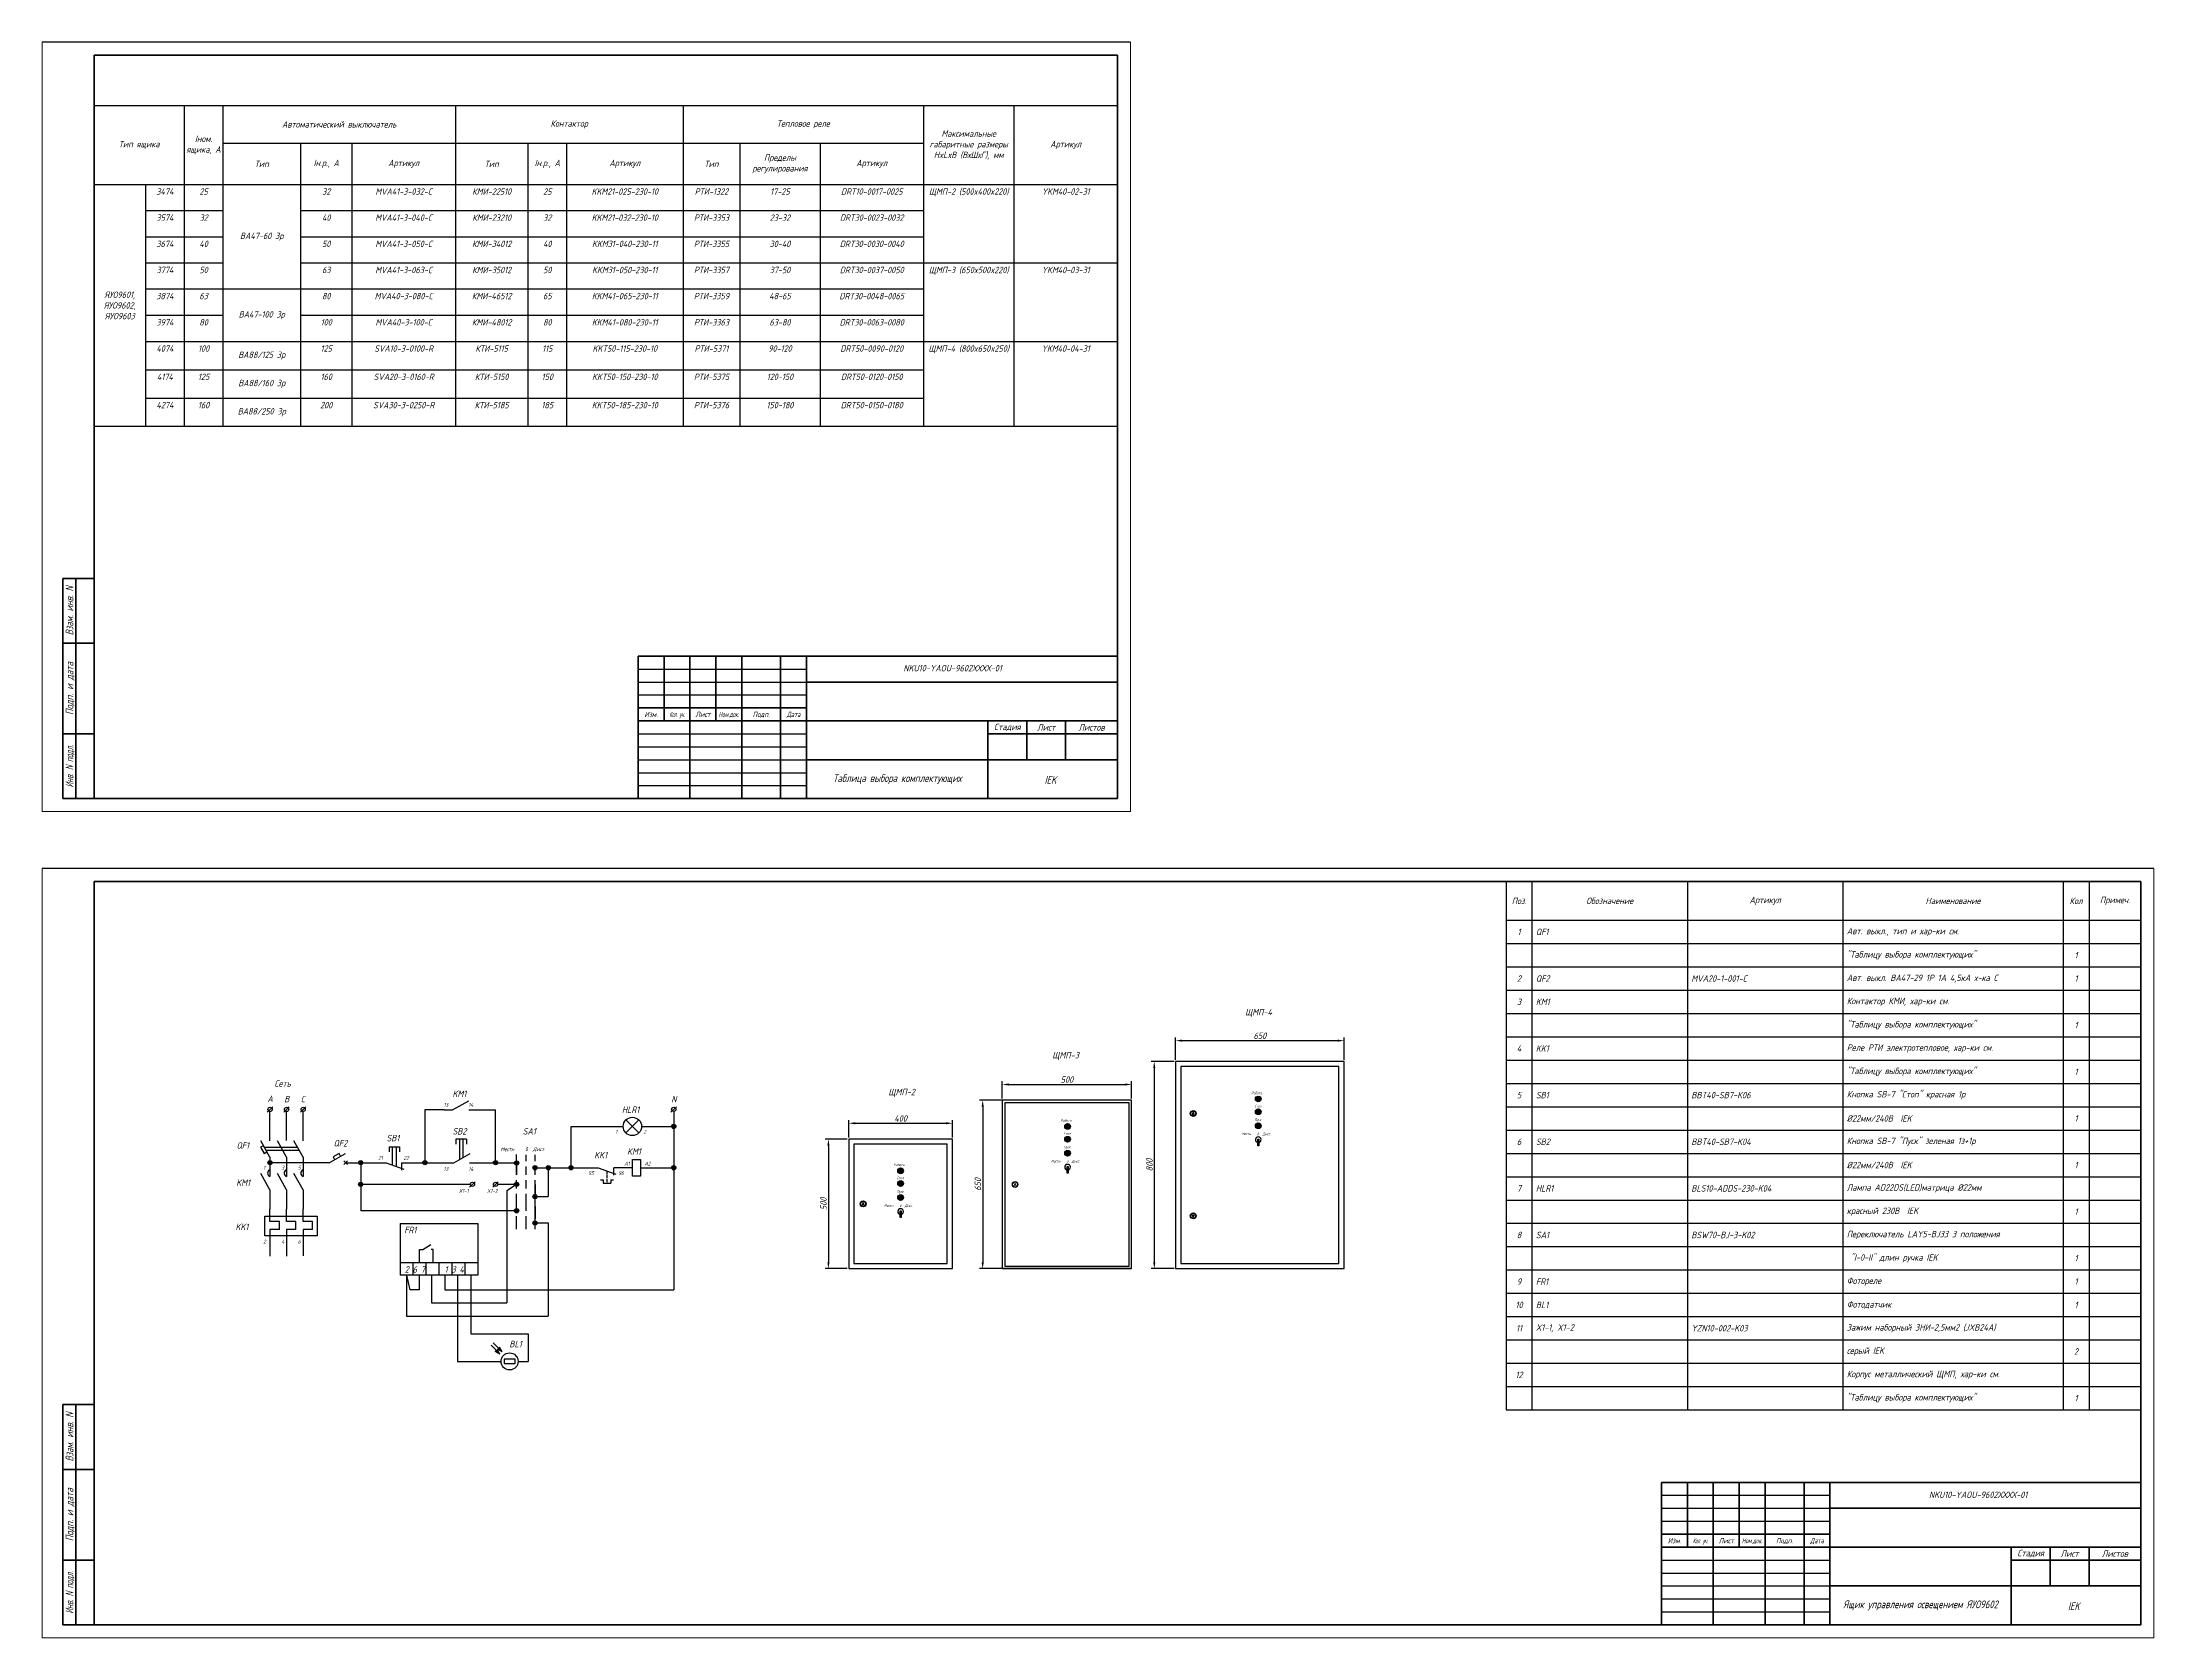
# Model space of a CAD drawing. Header units: millimetres. Extents: x 19817 to 20632, y 4601 to 5217.
import ezdxf
from ezdxf.enums import TextEntityAlignment as Align

# ---------------------------------------------------------------- set-up
doc = ezdxf.new("R2010")
doc.units = ezdxf.units.MM
for name, pattern in [('ACAD_ISO02W100', [15, 12, -3]), ('ACAD_ISO03W100', [30, 12, -18]), ('HIDDEN', [0.375, 0.25, -0.125])]:
    doc.linetypes.add(name, pattern=pattern)
for name, color, linetype, lineweight in [('1', 7, 'Continuous', 30), ('dimensh', 91, 'Continuous', 40), ('LAYER0VIEW0', 7, 'Continuous', 50), ('Штамп', 7, 'Continuous', 18), ('Электрические линии', 7, 'Continuous', 25)]:
    doc.layers.add(name, color=color, linetype=linetype, lineweight=lineweight)
doc.styles.add('GOST 2.304', font='CS_Gost2304.shx', dxfattribs={"oblique": 15, "height": 2.5})
doc.dimstyles.new('ISO-25', dxfattribs={"dimtxt": 2.5, "dimasz": 2.5, "dimexe": 1.25, "dimexo": 0.625, "dimtad": 1, "dimdec": 0, "dimlfac": 10, "dimtxsty": 'GOST 2.304', "dimcen": 2.5, "dimadec": 0, "dimazin": 0, "dimtfac": 1, "dimtdec": 0, "dimtmove": 0, "dimatfit": 3, "dimfxl": 0, "dimarcsym": 0})

msp = doc.modelspace()

# ---------------------------------------------------------------- texts
at = {"style": 'GOST 2.304', "oblique": 15}
for s, height, p in [('Сеть', 2.5, (19906.98, 4814.2)), ('A', 2.5, (19904.24, 4808.29)), ('B', 2.5, (19910.72, 4808.18)), ('C', 2.5, (19917.09, 4808.18)), ('KM1', 2.5, (19975.68, 4810.25)), ('N', 2.5, (20060.12, 4808.18)), ('13', 1.5, (19972.26, 4806.46)), ('14', 1.5, (19981.85, 4806.46)), ('HLR1', 2.5, (20041.05, 4804.09)), ('QF1', 2.5, (19892.31, 4790.31)), ('QF2', 2.5, (19929.79, 4791.13)), ('SB1', 2.5, (19950.2, 4793.13)), ('SB2', 2.5, (19975.68, 4795.75)), ('SA1', 2.5, (20002.78, 4795.75)), ('1', 1.5, (20038.52, 4796.05)), ('2', 1.5, (20049.34, 4796.05)), ('Местн.', 1, (20280.34, 4795.53)), ('0', 1, (20286.24, 4795.45)), ('Дист.', 1, (20288.31, 4795.49)), ('21', 1.5, (19947.01, 4785.97)), ('22', 1.5, (19956.81, 4785.97)), ('Местн.', 1.5, (19994.22, 4789.32)), ('0', 1.5, (20003.74, 4789.41)), ('Дист.', 1.5, (20006.69, 4789.36)), ('KK1', 2.5, (20030.37, 4786.55)), ('A1', 1.5, (20042.02, 4783.79)), ('KM1', 2.5, (20043.05, 4787.92)), ('A2', 1.5, (20049.8, 4783.79)), ('Местн.', 1, (20206.74, 4784.94)), ('0', 1, (20212.64, 4784.86)), ('Дист.', 1, (20214.71, 4784.9)), ('KM1', 2.5, (19892.19, 4775.91)), ('1', 1.5, (19902.64, 4782.21)), ('3', 1.5, (19909.66, 4782.21)), ('5', 1.5, (19915.98, 4782.21)), ('13', 1.5, (19972.26, 4781.68)), ('14', 1.5, (19981.85, 4781.68)), ('95', 1.5, (20028.05, 4780.11)), ('96', 1.5, (20039.65, 4780.11)), ('X1-1', 1.5, (19978.11, 4773.27)), ('X1-2', 1.5, (19989, 4773.27)), ('Местн.', 1, (20142.29, 4767.8)), ('0', 1, (20148.19, 4767.72)), ('Дист.', 1, (20150.26, 4767.76)), ('KK1', 2.5, (19891.9, 4758.84)), ('2', 1.5, (19902.64, 4753.65)), ('4', 1.5, (19909.66, 4753.65)), ('6', 1.5, (19915.98, 4753.65))]:
    msp.add_text(s, height=height, dxfattribs=at).set_placement(p)
at = {"char_height": 2.5, "attachment_point": 1, "style": 'GOST 2.304'}
for insert, width in [((20149.71, 4977.04), 56.9534), ((20545.55, 4657.94), 45.5627)]:
    msp.add_mtext('NKU10-YAOU-9602ХХХХ-01', dxfattribs=dict(at, insert=insert, width=width))
at = {"attachment_point": 1, "style": 'GOST 2.304'}
for s, insert, char_height in [('ЩМП-4', (20281.58, 4844.25), 2.5), ('ЩМП-3', (20207.16, 4827.63), 2.5), ('ЩМП-2', (20143.91, 4813.4), 2.5), ('Работа', (20284.02, 4812.29), 1), ('Работа', (20210.42, 4801.7), 1), ('Стоп', (20285.25, 4807.23), 1), ('Пуск', (20285.25, 4801.97), 1), ('Стоп', (20211.65, 4796.64), 1), ('Работа', (20145.97, 4784.56), 1), ('Пуск', (20211.65, 4791.37), 1), ('Стоп', (20147.2, 4779.5), 1), ('Пуск', (20147.2, 4774.23), 1), ('FR1', (19957.01, 4760.14), 2.5)]:
    msp.add_mtext(s, dxfattribs=dict(at, insert=insert, char_height=char_height))
at = {"char_height": 2.5, "attachment_point": 1, "style": 'GOST 2.304'}
for s, insert in [('2 6 7', (19957.22, 4744.91)), ('1 3 4', (19972.61, 4744.91))]:
    msp.add_mtext_dynamic_manual_height_columns(s, width=13.8728, gutter_width=12.5, heights=[0], dxfattribs=dict(at, insert=insert))
at = {"linetype": 'HIDDEN', "ltscale": 100, "insert": (19997.63, 4716.11), "char_height": 2.5, "width": 0.1424, "attachment_point": 1, "style": 'GOST 2.304'}
msp.add_mtext('BL1', dxfattribs=at)
at = {"layer": 'Штамп', "color": 0, "style": 'GOST 2.304', "oblique": 15}
for s, width, p in [('Взам. инв. N', 0.8, (19827.83, 4997.94)), ('Инв. N подл.', 0.7, (19827.83, 4937.94)), ('Взам. инв. N', 0.8, (19827.83, 4678.97)), ('Инв. N подл.', 0.7, (19827.83, 4618.97))]:
    msp.add_text(s, height=3, rotation=90, dxfattribs=dict(at, width=width)).set_placement(p, align=Align.MIDDLE_CENTER)
for p in [(19827.83, 4967.94), (19827.83, 4648.97)]:
    msp.add_text('Подп. и дата', height=3, rotation=90, dxfattribs=at).set_placement(p, align=Align.MIDDLE_CENTER)
at = {"layer": 'Штамп', "color": 0, "ltscale": 0.5, "style": 'GOST 2.304', "oblique": 15}
for s, p in [('Изм.', (20052.33, 4957.94)), ('Лист', (20072.33, 4957.94)), ('Подп.', (20094.83, 4957.94)), ('Изм.', (20447.33, 4638.97)), ('Лист', (20467.33, 4638.97)), ('Подп.', (20489.83, 4638.97))]:
    msp.add_text(s, height=2, dxfattribs=at).set_placement(p, align=Align.MIDDLE_CENTER)
for s, width, p in [('Кол. уч.', 0.65, (20062.33, 4957.94)), ('Ном.док.', 0.8, (20082.33, 4957.94)), ('Дата', 0.9, (20107.33, 4957.94)), ('Кол. уч.', 0.65, (20457.33, 4638.97)), ('Ном.док.', 0.8, (20477.33, 4638.97)), ('Дата', 0.9, (20502.33, 4638.97))]:
    msp.add_text(s, height=2, dxfattribs=dict(at, width=width)).set_placement(p, align=Align.MIDDLE_CENTER)
at = {"layer": 'Штамп', "color": 0, "ltscale": 100, "char_height": 2.5, "attachment_point": 5, "style": 'GOST 2.304'}
for s, insert, width in [('Стадия', (20189.83, 4952.94), 15), ('Лист', (20204.83, 4952.94), 15), ('Листов', (20222.33, 4952.94), 20), ('Стадия', (20584.83, 4633.97), 15), ('Лист', (20599.83, 4633.97), 15), ('Листов', (20617.33, 4633.97), 20)]:
    msp.add_mtext(s, dxfattribs=dict(at, insert=insert, width=width))
at = {"layer": 'Штамп', "color": 0, "ltscale": 0.5, "char_height": 3, "width": 70, "attachment_point": 5, "style": 'GOST 2.304'}
for s, insert in [('Таблица выбора комплектующих', (20147.33, 4932.94)), ('Ящик управления освещением ЯУО9602', (20542.33, 4613.97))]:
    msp.add_mtext(s, dxfattribs=dict(at, insert=insert))
at = {"layer": 'Штамп', "lineweight": 25, "ltscale": 0.5, "char_height": 3, "width": 50, "attachment_point": 5, "style": 'GOST 2.304'}
for insert in [(20206.46, 4932.64), (20601.46, 4613.66)]:
    msp.add_mtext('IEK', dxfattribs=dict(at, insert=insert))

# ---------------------------------------------------------------- blocks, each defined once
blk = doc.blocks.new('Фотореле ФР-7')
for p, q in [((-191979, 41565), (-192160, 41661)), ((-191979, 41565), (-192081, 41738)), ((-191890, 41655), (-192071, 41750)), ((-191890, 41655), (-191991, 41827))]:
    blk.add_line(p, q)
at = {"layer": 'Электрические линии'}
for p, q in [((-191979, 41565), (-192318, 41904)), ((-191890, 41655), (-192229, 41993))]:
    blk.add_line(p, q, dxfattribs=at)
blk.add_lwpolyline([(-191809, 41199), (-191392, 41199), (-191392, 41364), (-191809, 41364)], close=True, dxfattribs=at)
at = {"layer": 'Электрические линии', "ltscale": 0.000833333}
blk.add_circle((-191600, 41281), 329, dxfattribs=at)
blk = doc.blocks.new('*T22')
at = {"linetype": 'ByBlock', "lineweight": -2}
for p, q in [((0, 0), (395, 0)), ((0, 0), (0, -123.84)), ((34.8, 0), (34.8, -123.84)), ((49.74, 0), (49.74, -123.84)), ((139.48, 0), (139.48, -123.84)), ((227.33, 0), (227.33, -123.84)), ((320.13, 0), (320.13, -123.84)), ((355.07, 0), (355.07, -123.84)), ((395, 0), (395, -123.84)), ((49.74, -14.55), (320.13, -14.55)), ((79.67, -14.55), (79.67, -123.84)), ((99.54, -14.55), (99.54, -123.84)), ((167.46, -14.55), (167.46, -123.84)), ((182.39, -14.55), (182.39, -123.84)), ((249.26, -14.55), (249.26, -123.84)), ((0, -30.47), (395, -30.47)), ((19.87, -30.47), (19.87, -123.84)), ((280.2, -30.47), (280.2, -40.54)), ((19.87, -40.54), (49.74, -40.54)), ((79.67, -40.54), (320.13, -40.54)), ((19.87, -50.67), (49.74, -50.67)), ((79.67, -50.67), (320.13, -50.67)), ((19.87, -60.75), (49.74, -60.75)), ((79.67, -60.75), (395, -60.75)), ((280.2, -60.75), (280.2, -70.82)), ((19.87, -70.82), (320.13, -70.82)), ((19.87, -80.95), (49.74, -80.95)), ((79.67, -80.95), (320.13, -80.95)), ((19.87, -91.08), (395, -91.08)), ((280.2, -91.08), (280.2, -102)), ((19.87, -102), (320.13, -102)), ((19.87, -112.92), (320.13, -112.92)), ((0, -123.84), (395, -123.84))]:
    blk.add_line(p, q, dxfattribs=at)
at = {"color": 0, "linetype": 'ByBlock', "lineweight": -2}
for p, q in [((280.2, -14.55), (280.2, -30.47)), ((280.2, -40.54), (280.2, -60.75)), ((280.2, -70.82), (280.2, -91.08)), ((280.2, -102), (280.2, -123.84))]:
    blk.add_line(p, q, dxfattribs=at)
at = {"color": 0, "style": 'GOST 2.304'}
for s, insert, char_height, width, attachment_point in [('Автоматический выключатель', (94.61, -7.27), 2.4694, 86.7383, 5), ('Контактор', (183.4, -7.27), 2.469, 84.8522, 5), ('Тепловое реле', (273.73, -7.27), 2.4694, 89.8027, 5), ('Тип ящика', (17.4, -15.23), 2.469, 31.804, 5), ('Iном. ящика, А', (42.27, -15.23), 2.4694, 11.9342, 5), ('Максимальные габаритные размеры HxLxB (ВхШхГ), мм', (337.6, -15.23), 2.4694, 31.9342, 5), ('Артикул', (375.03, -15.23), 2.469, 36.9342, 5), ('Тип', (64.71, -22.51), 2.469, 26.9342, 5), ('Iн.р., А', (89.61, -22.51), 2.469, 16.8698, 5), ('Артикул', (119.51, -22.51), 2.469, 36.9342, 5), ('Тип', (153.47, -22.51), 2.469, 24.9837, 5), ('Iн.р., А', (174.93, -22.51), 2.469, 11.9342, 5), ('Артикул', (204.86, -22.51), 2.469, 41.9342, 5), ('Тип', (238.3, -22.51), 2.469, 18.9342, 5), ('Пределы регулирования', (264.73, -22.51), 2.4694, 27.9342, 5), ('Артикул', (300.16, -22.51), 2.469, 36.9342, 5), ('3474', (27.34, -31.97), 2.469, 11.9342, 2), ('25', (42.27, -31.97), 2.469, 11.9342, 2), ('32', (89.61, -31.97), 2.469, 16.8698, 2), ('MVA41-3-032-C', (119.51, -31.97), 2.4694, 36.9342, 2), ('КМИ-22510', (153.47, -31.97), 2.469, 24.9837, 2), ('25', (174.93, -31.97), 2.469, 11.9342, 2), ('KKM21-025-230-10', (204.86, -31.97), 2.4694, 41.9342, 2), ('РТИ-1322', (238.3, -31.97), 2.469, 18.9342, 2), ('17-25', (264.73, -31.97), 2.469, 27.9342, 2), ('DRT10-0017-0025', (300.16, -31.97), 2.4694, 36.9342, 2), ('ЩМП-2 (500x400x220)', (337.6, -31.97), 2.4694, 31.9342, 2), ('YKM40-02-31', (375.03, -31.97), 2.4694, 36.9342, 2), ('3574', (27.34, -42.04), 2.469, 11.9342, 2), ('32', (42.27, -42.04), 2.469, 11.9342, 2), ('40', (89.61, -42.04), 2.469, 16.8698, 2), ('MVA41-3-040-C', (119.51, -42.04), 2.4694, 36.9342, 2), ('КМИ-23210', (153.47, -42.04), 2.469, 24.9837, 2), ('32', (174.93, -42.04), 2.469, 11.9342, 2), ('KKM21-032-230-10', (204.86, -42.04), 2.4694, 41.9342, 2), ('РТИ-3353', (238.3, -42.04), 2.469, 18.9342, 2), ('23-32', (264.73, -42.04), 2.469, 27.9342, 2), ('DRT30-0023-0032', (300.16, -42.04), 2.4694, 36.9342, 2), ('3674', (27.34, -52.17), 2.469, 11.9342, 2), ('40', (42.27, -52.17), 2.469, 11.9342, 2), ('ВА47-{\\C7;60} Зр', (64.71, -50.64), 2.4694, 26.9342, 5), ('50', (89.61, -52.17), 2.469, 16.8698, 2), ('MVA41-3-050-C', (119.51, -52.17), 2.4694, 36.9342, 2), ('КМИ-34012', (153.47, -52.17), 2.469, 24.9837, 2), ('40', (174.93, -52.17), 2.469, 11.9342, 2), ('KKM31-040-230-11', (204.86, -52.17), 2.4694, 41.9342, 2), ('РТИ-3355', (238.3, -52.17), 2.469, 18.9342, 2), ('30-40', (264.73, -52.17), 2.469, 27.9342, 2), ('DRT30-0030-0040', (300.16, -52.17), 2.4694, 36.9342, 2), ('3774', (27.34, -62.25), 2.469, 11.9342, 2), ('50', (42.27, -62.25), 2.469, 11.9342, 2), ('63', (89.61, -62.25), 2.469, 16.8698, 2), ('MVA41-3-063-C', (119.51, -62.25), 2.4694, 36.9342, 2), ('КМИ-35012', (153.47, -62.25), 2.469, 24.9837, 2), ('50', (174.93, -62.25), 2.469, 11.9342, 2), ('KKM31-050-230-11', (204.86, -62.25), 2.4694, 41.9342, 2), ('РТИ-3357', (238.3, -62.25), 2.469, 18.9342, 2), ('37-50', (264.73, -62.25), 2.469, 27.9342, 2), ('DRT30-0037-0050', (300.16, -62.25), 2.4694, 36.9342, 2), ('ЩМП-3 (650x500x220)', (337.6, -62.25), 2.4694, 31.9342, 2), ('YKM40-03-31', (375.03, -62.25), 2.4694, 36.9342, 2), ('ЯУО9601, ЯУО9602, ЯУО9603', (9.93, -77.16), 2.4694, 16.8698, 5), ('3874', (27.34, -72.32), 2.469, 11.9342, 2), ('63', (42.27, -72.32), 2.469, 11.9342, 2), ('80', (89.61, -72.32), 2.469, 16.8698, 2), ('MVA40-3-080-C', (119.51, -72.32), 2.4694, 36.9342, 2), ('КМИ-46512', (153.47, -72.32), 2.469, 24.9837, 2), ('65', (174.93, -72.32), 2.469, 11.9342, 2), ('KKM41-065-230-11', (204.86, -72.32), 2.4694, 41.9342, 2), ('РТИ-3359', (238.3, -72.32), 2.469, 18.9342, 2), ('48-65', (264.73, -72.32), 2.469, 27.9342, 2), ('DRT30-0048-0065', (300.16, -72.32), 2.4694, 36.9342, 2), ('ВА47-100 Зр', (64.71, -80.95), 2.4694, 26.9342, 5), ('3974', (27.34, -82.45), 2.469, 11.9342, 2), ('80', (42.27, -82.45), 2.469, 11.9342, 2), ('100', (89.61, -82.45), 2.469, 16.8698, 2), ('MVA40-3-100-C', (119.51, -82.45), 2.4694, 36.9342, 2), ('КМИ-48012', (153.47, -82.45), 2.469, 24.9837, 2), ('80', (174.93, -82.45), 2.469, 11.9342, 2), ('KKM41-080-230-11', (204.86, -82.45), 2.4694, 41.9342, 2), ('РТИ-3363', (238.3, -82.45), 2.469, 18.9342, 2), ('63-80', (264.73, -82.45), 2.469, 27.9342, 2), ('DRT30-0063-0080', (300.16, -82.45), 2.4694, 36.9342, 2), ('4074', (27.34, -92.58), 2.469, 11.9342, 2), ('100', (42.27, -92.58), 2.469, 11.9342, 2), ('ВА88/125 Зр', (64.71, -96.54), 2.4694, 26.9342, 5), ('125', (89.61, -92.58), 2.469, 16.8698, 2), ('SVA10-3-0100-R', (119.51, -92.58), 2.4694, 36.9342, 2), ('КТИ-5115', (153.47, -92.58), 2.469, 24.9837, 2), ('115', (174.93, -92.58), 2.469, 11.9342, 2), ('KKT50-115-230-10', (204.86, -92.58), 2.4694, 41.9342, 2), ('РТИ-5371', (238.3, -92.58), 2.469, 18.9342, 2), ('90-120', (264.73, -92.58), 2.469, 27.9342, 2), ('DRT50-0090-0120', (300.16, -92.58), 2.4694, 36.9342, 2), ('ЩМП-4 (800x650x250)', (337.6, -92.58), 2.4694, 31.9342, 2), ('YKM40-04-31', (375.03, -92.58), 2.4694, 36.9342, 2), ('4174', (27.34, -103.5), 2.469, 11.9342, 2), ('125', (42.27, -103.5), 2.469, 11.9342, 2), ('ВА88/160 Зр', (64.71, -107.46), 2.4694, 26.9342, 5), ('160', (89.61, -103.5), 2.469, 16.8698, 2), ('SVA20-3-0160-R', (119.51, -103.5), 2.4694, 36.9342, 2), ('КТИ-5150', (153.47, -103.5), 2.469, 24.9837, 2), ('150', (174.93, -103.5), 2.469, 11.9342, 2), ('KKT50-150-230-10', (204.86, -103.5), 2.4694, 41.9342, 2), ('РТИ-5375', (238.3, -103.5), 2.469, 18.9342, 2), ('120-150', (264.73, -103.5), 2.469, 27.9342, 2), ('DRT50-0120-0150', (300.16, -103.5), 2.4694, 36.9342, 2), ('4274', (27.34, -114.42), 2.469, 11.9342, 2), ('160', (42.27, -114.42), 2.469, 11.9342, 2), ('ВА88/250 Зр', (64.71, -118.38), 2.4694, 26.9342, 5), ('200', (89.61, -114.42), 2.469, 16.8698, 2), ('SVA30-3-0250-R', (119.51, -114.42), 2.4694, 36.9342, 2), ('КТИ-5185', (153.47, -114.42), 2.469, 24.9837, 2), ('185', (174.93, -114.42), 2.469, 11.9342, 2), ('KKT50-185-230-10', (204.86, -114.42), 2.4694, 41.9342, 2), ('РТИ-5376', (238.3, -114.42), 2.469, 18.9342, 2), ('150-180', (264.73, -114.42), 2.469, 27.9342, 2), ('DRT50-0150-0180', (300.16, -114.42), 2.4694, 36.9342, 2)]:
    blk.add_mtext(s, dxfattribs=dict(at, insert=insert, char_height=char_height, width=width, attachment_point=attachment_point))
blk = doc.blocks.new('*T25')
at = {"color": 0, "linetype": 'ByBlock', "lineweight": -2}
for p, q in [((0, 0), (245, 0)), ((0, 0), (0, -204)), ((10, 0), (10, -204)), ((70, 0), (70, -204)), ((130, 0), (130, -204)), ((215, 0), (215, -204)), ((225, 0), (225, -204)), ((245, 0), (245, -204)), ((0, -15), (245, -15)), ((0, -24), (245, -24)), ((0, -33), (245, -33)), ((0, -42), (245, -42)), ((0, -51), (245, -51)), ((0, -60), (245, -60)), ((0, -69), (245, -69)), ((0, -78), (245, -78)), ((0, -87), (245, -87)), ((0, -96), (245, -96)), ((0, -105), (245, -105)), ((0, -114), (245, -114)), ((0, -123), (245, -123)), ((0, -132), (245, -132)), ((0, -141), (245, -141)), ((0, -150), (245, -150)), ((0, -159), (245, -159)), ((0, -168), (245, -168)), ((0, -177), (245, -177)), ((0, -186), (245, -186)), ((0, -195), (245, -195)), ((0, -204), (245, -204))]:
    blk.add_line(p, q, dxfattribs=at)
at = {"color": 0, "char_height": 2.5, "style": 'GOST 2.304'}
for s, insert, width, attachment_point in [('Поз.', (5, -7.5), 7, 5), ('Обозначение', (40, -7.5), 57, 5), ('Артикул', (100, -7.5), 57, 5), ('Наименование', (172.5, -7.5), 82, 5), ('Кол', (220, -7.5), 7, 5), ('Примеч.', (235, -7.5), 17, 5), ('1', (5, -19.5), 7, 5), ('QF1', (11.5, -19.5), 57, 4), ('Авт. выкл., тип и хар-ки см. ', (131.5, -19.5), 82, 4), ('"Таблицу выбора комплектующих"', (131.5, -28.5), 82, 4), ('1', (220, -28.5), 7, 5), ('2', (5, -37.5), 7, 5), ('QF2', (11.5, -37.5), 57, 4), ('MVA20-1-001-C', (71.5, -37.5), 57, 4), ('Авт. выкл. ВА47-29 1Р 1А 4,5кА х-ка С', (131.5, -37.5), 82, 4), ('1', (220, -37.5), 7, 5), ('3', (5, -46.5), 7, 5), ('KM1', (11.5, -46.5), 57, 4), ('Контактор КМИ, хар-ки см.', (131.5, -46.5), 82, 4), ('"Таблицу выбора комплектующих"', (131.5, -55.5), 82, 4), ('1', (220, -55.5), 7, 5), ('4', (5, -64.5), 7, 5), ('KK1', (11.5, -64.5), 57, 4), ('Реле РТИ электротепловое, хар-ки см.', (131.5, -64.5), 82, 4), ('"Таблицу выбора комплектующих"', (131.5, -73.5), 82, 4), ('1', (220, -73.5), 7, 5), ('5', (5, -82.5), 7, 5), ('SB1', (11.5, -82.5), 57, 4), ('BBT40-SB7-K06', (71.5, -82.5), 57, 4), ('Кнопка SВ-7 "Стоп" красная 1р', (131.5, -82.5), 82, 4), ('Ø22мм/240В  IEK', (131.5, -91.5), 82, 4), ('1', (220, -91.5), 7, 5), ('6', (5, -100.5), 7, 5), ('SB2', (11.5, -100.5), 57, 4), ('BBT40-SB7-K04', (71.5, -100.5), 57, 4), ('Кнопка SВ-7 "Пуск" зеленая 1з+1р', (131.5, -100.5), 82, 4), ('Ø22мм/240В  IEK', (131.5, -109.5), 82, 4), ('1', (220, -109.5), 7, 5), ('7', (5, -118.5), 7, 5), ('HLR1', (11.5, -118.5), 57, 4), ('BLS10-ADDS-230-K04', (71.5, -118.5), 57, 4), ('Лампа AD22DS(LED)матрица Ø22мм ', (131.5, -118.5), 82, 4), ('красный 230В  IEK', (131.5, -127.5), 82, 4), ('1', (220, -127.5), 7, 5), ('8', (5, -136.5), 7, 5), ('SA1', (11.5, -136.5), 57, 4), ('BSW70-BJ-3-K02', (71.5, -136.5), 57, 4), ('Переключатель LAY5-BJ33 3 положения ', (131.5, -136.5), 82, 4), (' "I-0-II" длин ручка IEK', (131.5, -145.5), 82, 4), ('1', (220, -145.5), 7, 5), ('9', (5, -154.5), 7, 5), ('FR1', (11.5, -154.5), 57, 4), ('Фотореле ', (131.5, -154.5), 82, 4), ('1', (220, -154.5), 7, 5), ('10', (5, -163.5), 7, 5), ('BL1', (11.5, -163.5), 57, 4), ('Фотодатчик', (131.5, -163.5), 82, 4), ('1', (220, -163.5), 7, 5), ('X1-1, X1-2', (11.5, -172.5), 57, 4), ('Зажим наборный ЗНИ-2,5мм2 (JXB24А) ', (131.5, -172.5), 82, 4), ('11', (5, -172.5), 7, 5), ('YZN10-002-K03', (71.5, -172.5), 57, 4), ('серый IEK', (131.5, -181.5), 82, 4), ('2', (220, -181.5), 7, 5), ('12', (5, -190.5), 7, 5), ('Корпус металлический ЩМП, хар-ки см.', (131.5, -190.5), 82, 4), ('"Таблицу выбора комплектующих"', (131.5, -199.5), 82, 4), ('1', (220, -199.5), 7, 5)]:
    blk.add_mtext(s, dxfattribs=dict(at, insert=insert, width=width, attachment_point=attachment_point))
blk = doc.blocks.new('*D26')
at = {"color": 0, "lineweight": -2}
for p, q in [((20128.63, 4794.6), (20128.63, 4801.36)), ((20168.63, 4794.6), (20168.63, 4801.36)), ((20131.13, 4800.11), (20166.13, 4800.11))]:
    blk.add_line(p, q, dxfattribs=at)
at = {"color": 0}
for points in [[(20131.13, 4800.52), (20131.13, 4799.69), (20128.63, 4800.11)], [(20166.13, 4800.52), (20166.13, 4799.69), (20168.63, 4800.11)]]:
    blk.add_solid(points, dxfattribs=at)
at = {"layer": 'DEFPOINTS', "color": 0}
for p in [(20128.63, 4793.97), (20168.63, 4800.11), (20168.63, 4793.97)]:
    blk.add_point(p, dxfattribs=at)
at = {"color": 0, "insert": (20148.63, 4801.98), "char_height": 2.5, "attachment_point": 5, "style": 'GOST 2.304'}
blk.add_mtext('400', dxfattribs=at)
blk = doc.blocks.new('*D27')
at = {"color": 0, "lineweight": -2}
for p, q in [((20128.01, 4793.97), (20119.52, 4793.97)), ((20120.77, 4791.47), (20120.77, 4746.47)), ((20128.01, 4743.97), (20119.52, 4743.97))]:
    blk.add_line(p, q, dxfattribs=at)
at = {"color": 0}
for points in [[(20120.36, 4791.47), (20121.19, 4791.47), (20120.77, 4793.97)], [(20120.36, 4746.47), (20121.19, 4746.47), (20120.77, 4743.97)]]:
    blk.add_solid(points, dxfattribs=at)
at = {"layer": 'DEFPOINTS', "color": 0}
for p in [(20128.63, 4793.97), (20120.77, 4743.97), (20128.63, 4743.97)]:
    blk.add_point(p, dxfattribs=at)
at = {"color": 0, "insert": (20118.9, 4768.97), "char_height": 2.5, "attachment_point": 5, "rotation": 90, "style": 'GOST 2.304'}
blk.add_mtext('500', dxfattribs=at)
blk = doc.blocks.new('A$C6AA475F1')
at = {"layer": '1', "const_width": 1}
for points in [[(0, -0.7, -1.109836), (0.2, 0.7, 0.112972)], [(0, -0.7, 1.681988), (-0.6, 0.4, -0.112972)]]:
    blk.add_lwpolyline(points, format="xyb", dxfattribs=at)
blk = doc.blocks.new('A$C7DA16C92')
at = {"layer": '1'}
blk.add_blockref('A$C6AA475F1', (0, 0), dxfattribs=at)
blk = doc.blocks.new('*D28')
at = {"color": 0, "lineweight": -2}
for p, q in [((20237.2, 4808.97), (20179.07, 4808.97)), ((20180.32, 4806.47), (20180.32, 4746.47)), ((20237.2, 4743.97), (20179.07, 4743.97))]:
    blk.add_line(p, q, dxfattribs=at)
at = {"color": 0}
for points in [[(20179.9, 4806.47), (20180.74, 4806.47), (20180.32, 4808.97)], [(20179.9, 4746.47), (20180.74, 4746.47), (20180.32, 4743.97)]]:
    blk.add_solid(points, dxfattribs=at)
at = {"layer": 'DEFPOINTS', "color": 0}
for p in [(20237.82, 4808.97), (20180.32, 4743.97), (20237.82, 4743.97)]:
    blk.add_point(p, dxfattribs=at)
at = {"color": 0, "insert": (20178.45, 4776.47), "char_height": 2.5, "attachment_point": 5, "rotation": 90, "style": 'GOST 2.304'}
blk.add_mtext('650', dxfattribs=at)
blk = doc.blocks.new('*D29')
at = {"color": 0, "lineweight": -2}
for p, q in [((20187.82, 4809.6), (20187.82, 4816.33)), ((20190.32, 4815.08), (20235.32, 4815.08)), ((20237.82, 4809.6), (20237.82, 4816.33))]:
    blk.add_line(p, q, dxfattribs=at)
at = {"color": 0}
for points in [[(20190.32, 4815.49), (20190.32, 4814.66), (20187.82, 4815.08)], [(20235.32, 4815.49), (20235.32, 4814.66), (20237.82, 4815.08)]]:
    blk.add_solid(points, dxfattribs=at)
at = {"layer": 'DEFPOINTS', "color": 0}
for p in [(20187.82, 4808.97), (20237.82, 4815.08), (20237.82, 4808.97)]:
    blk.add_point(p, dxfattribs=at)
at = {"color": 0, "insert": (20212.82, 4816.95), "char_height": 2.5, "attachment_point": 5, "style": 'GOST 2.304'}
blk.add_mtext('500', dxfattribs=at)
blk = doc.blocks.new('*D30')
at = {"color": 0, "lineweight": -2}
for p, q in [((20254.8, 4824.6), (20254.8, 4833.25)), ((20319.8, 4824.6), (20319.8, 4833.25)), ((20257.3, 4832), (20317.3, 4832))]:
    blk.add_line(p, q, dxfattribs=at)
at = {"color": 0}
for points in [[(20257.3, 4832.42), (20257.3, 4831.58), (20254.8, 4832)], [(20317.3, 4832.42), (20317.3, 4831.58), (20319.8, 4832)]]:
    blk.add_solid(points, dxfattribs=at)
at = {"layer": 'DEFPOINTS', "color": 0}
for p in [(20319.8, 4832), (20254.8, 4823.97), (20319.8, 4823.97)]:
    blk.add_point(p, dxfattribs=at)
at = {"color": 0, "insert": (20287.3, 4833.88), "char_height": 2.5, "attachment_point": 5, "style": 'GOST 2.304'}
blk.add_mtext('650', dxfattribs=at)
blk = doc.blocks.new('*D31')
at = {"color": 0, "lineweight": -2}
for p, q in [((20254.17, 4823.97), (20245.29, 4823.97)), ((20246.54, 4821.47), (20246.54, 4746.47)), ((20254.17, 4743.97), (20245.29, 4743.97))]:
    blk.add_line(p, q, dxfattribs=at)
at = {"color": 0}
for points in [[(20246.13, 4821.47), (20246.96, 4821.47), (20246.54, 4823.97)], [(20246.13, 4746.47), (20246.96, 4746.47), (20246.54, 4743.97)]]:
    blk.add_solid(points, dxfattribs=at)
at = {"layer": 'DEFPOINTS', "color": 0}
for p in [(20254.8, 4823.97), (20246.54, 4743.97), (20254.8, 4743.97)]:
    blk.add_point(p, dxfattribs=at)
at = {"color": 0, "insert": (20244.67, 4783.97), "char_height": 2.5, "attachment_point": 5, "rotation": 90, "style": 'GOST 2.304'}
blk.add_mtext('800', dxfattribs=at)

# ---------------------------------------------------------------- dimensions: what is measured, and where the dimension line sits
for base, p1, p2, picture, middle in [((20319.8, 4832), (20254.8, 4823.97), (20319.8, 4823.97), '*D30', (20287.3, 4833.88)), ((20168.63, 4800.11), (20128.63, 4793.97), (20168.63, 4793.97), '*D26', (20148.63, 4801.98))]:
    dim = msp.add_linear_dim(base=base, p1=p1, p2=p2, dimstyle='ISO-25')
    dim.commit()
    dim.dimension.update_dxf_attribs({"geometry": picture, "text_midpoint": middle})
dim = msp.add_linear_dim(base=(20237.82, 4815.08), p1=(20187.82, 4808.97), p2=(20237.82, 4808.97), dimstyle='ISO-25')
dim.commit()
dim.dimension.update_dxf_attribs({"geometry": '*D29', "text_midpoint": (20212.82, 4815.08), "dimtype": 160})
dim = msp.add_linear_dim(base=(20246.54, 4743.97), p1=(20254.8, 4823.97), p2=(20254.8, 4743.97), angle=90, dimstyle='ISO-25')
dim.commit()
dim.dimension.update_dxf_attribs({"geometry": '*D31', "text_midpoint": (20244.67, 4783.97)})
for base, p1, p2, picture, middle in [((20180.32, 4743.97), (20237.82, 4808.97), (20237.82, 4743.97), '*D28', (20180.32, 4776.47)), ((20120.77, 4743.97), (20128.63, 4793.97), (20128.63, 4743.97), '*D27', (20120.77, 4768.97))]:
    dim = msp.add_linear_dim(base=base, p1=p1, p2=p2, angle=90, dimstyle='ISO-25')
    dim.commit()
    dim.dimension.update_dxf_attribs({"geometry": picture, "text_midpoint": middle, "dimtype": 160})

# ---------------------------------------------------------------- hatches: boundary and pattern name
h = msp.add_hatch(color=1)
edge = h.paths.add_edge_path()
edge.add_arc((20286.68, 4809.48), 1.1, 0, 360)
h = msp.add_hatch(color=1)
edge = h.paths.add_edge_path()
edge.add_arc((20286.68, 4804.54), 1.1, 0, 360)
h = msp.add_hatch(color=256)
h.paths.add_polyline_path([(20061.08, 4799.69), (20061.08, 4798.05, 0.414214), (20061.9, 4798.87, 0.414214)])
h.paths.add_polyline_path([(20060.27, 4798.97, 0.450749), (20061.08, 4798.05), (20061.08, 4798.97)])
h.paths.add_polyline_path([(20061.08, 4799.69, 0.378599), (20060.27, 4798.97), (20061.08, 4798.97)])
h = msp.add_hatch(color=1)
edge = h.paths.add_edge_path()
edge.add_arc((20213.08, 4798.89), 1.1, 0, 360)
h = msp.add_hatch(color=1)
edge = h.paths.add_edge_path()
edge.add_arc((20213.08, 4793.95), 1.1, 0, 360)
h = msp.add_hatch(color=3)
edge = h.paths.add_edge_path()
edge.add_arc((20286.68, 4799.13), 1.1, 0, 360)
at = {"linetype": 'ACAD_ISO03W100'}
h = msp.add_hatch(color=256, dxfattribs=at)
edge = h.paths.add_edge_path()
edge.add_arc((19905.23, 4784.88), 0.818, 0, 360)
h = msp.add_hatch(color=256, dxfattribs=at)
edge = h.paths.add_edge_path()
edge.add_arc((19940.24, 4784.88), 0.818, 0, 360)
h = msp.add_hatch(color=256)
h.paths.add_polyline_path([(19965.01, 4785.7), (19965.01, 4784.06, 0.414214), (19965.82, 4784.88, 0.414214)])
h.paths.add_polyline_path([(19964.19, 4784.98, 0.450749), (19965.01, 4784.06), (19965.01, 4784.98)])
h.paths.add_polyline_path([(19965.01, 4785.7, 0.378599), (19964.19, 4784.98), (19965.01, 4784.98)])
h = msp.add_hatch(color=256)
h.paths.add_polyline_path([(19992.3, 4785.7), (19992.3, 4784.06, 0.414214), (19993.12, 4784.88, 0.414214)])
h.paths.add_polyline_path([(19991.49, 4784.98, 0.450749), (19992.3, 4784.06), (19992.3, 4784.98)])
h.paths.add_polyline_path([(19992.3, 4785.7, 0.378599), (19991.49, 4784.98), (19992.3, 4784.98)])
h = msp.add_hatch(color=256)
h.paths.add_polyline_path([(20000.41, 4785.6), (20000.41, 4783.96, 0.414214), (20001.22, 4784.78, 0.414214)])
h.paths.add_polyline_path([(19999.59, 4784.88, 0.450749), (20000.41, 4783.96), (20000.41, 4784.88)])
h.paths.add_polyline_path([(20000.41, 4785.6, 0.378599), (19999.59, 4784.88), (20000.41, 4784.88)])
h = msp.add_hatch(color=3)
edge = h.paths.add_edge_path()
edge.add_arc((20213.08, 4788.54), 1.1, 0, 360)
h = msp.add_hatch(color=256, dxfattribs=at)
edge = h.paths.add_edge_path()
edge.add_arc((19940.24, 4776.52), 0.818, 0, 360)
h = msp.add_hatch(color=256)
h.paths.add_polyline_path([(20000.41, 4777.34), (20000.41, 4775.7, 0.414214), (20001.22, 4776.52, 0.414214)])
h.paths.add_polyline_path([(19999.59, 4776.62, 0.030787), (19999.59, 4776.52, 0.414214), (20000.41, 4775.7), (20000.41, 4776.62)])
h.paths.add_polyline_path([(20000.41, 4777.34, 0.378599), (19999.59, 4776.62), (20000.41, 4776.62)])
h = msp.add_hatch(color=256)
h.paths.add_polyline_path([(20007.54, 4783.75), (20007.54, 4782.12, 0.414214), (20008.36, 4782.93, 0.414214)])
h.paths.add_polyline_path([(20006.73, 4783.03, 0.030787), (20006.72, 4782.93, 0.414214), (20007.54, 4782.12), (20007.54, 4783.03)])
h.paths.add_polyline_path([(20007.54, 4783.75, 0.378599), (20006.73, 4783.03), (20007.54, 4783.03)])
h = msp.add_hatch(color=256)
h.paths.add_polyline_path([(20012.66, 4783.75), (20012.66, 4782.12, 0.414214), (20013.48, 4782.93, 0.414214)])
h.paths.add_polyline_path([(20011.85, 4783.03, 0.450749), (20012.66, 4782.12), (20012.66, 4783.03)])
h.paths.add_polyline_path([(20012.66, 4783.75, 0.378599), (20011.85, 4783.03), (20012.66, 4783.03)])
h = msp.add_hatch(color=256)
h.paths.add_polyline_path([(20021.43, 4783.75), (20021.43, 4782.12, 0.414214), (20022.25, 4782.93, 0.414214)])
h.paths.add_polyline_path([(20020.62, 4783.03, 0.450749), (20021.43, 4782.12), (20021.43, 4783.03)])
h.paths.add_polyline_path([(20021.43, 4783.75, 0.378599), (20020.62, 4783.03), (20021.43, 4783.03)])
h = msp.add_hatch(color=256)
h.paths.add_polyline_path([(20061.08, 4783.75), (20061.08, 4782.12, 0.414214), (20061.9, 4782.93, 0.414214)])
h.paths.add_polyline_path([(20060.27, 4783.03, 0.450749), (20061.08, 4782.12), (20061.08, 4783.03)])
h.paths.add_polyline_path([(20061.08, 4783.75, 0.378599), (20060.27, 4783.03), (20061.08, 4783.03)])
h = msp.add_hatch(color=1)
edge = h.paths.add_edge_path()
edge.add_arc((20148.63, 4781.75), 1.1, 0, 360)
h = msp.add_hatch(color=1)
edge = h.paths.add_edge_path()
edge.add_arc((20148.63, 4776.81), 1.1, 0, 360)
h = msp.add_hatch(color=256)
h.paths.add_polyline_path([(20007.54, 4772.63), (20007.54, 4770.99, 0.414214), (20008.36, 4771.81, 0.414214)])
h.paths.add_polyline_path([(20006.73, 4771.91, 0.030787), (20006.72, 4771.81, 0.414214), (20007.54, 4770.99), (20007.54, 4771.91)])
h.paths.add_polyline_path([(20007.54, 4772.63, 0.378599), (20006.73, 4771.91), (20007.54, 4771.91)])
h = msp.add_hatch(color=3)
edge = h.paths.add_edge_path()
edge.add_arc((20148.63, 4771.4), 1.1, 0, 360)
h = msp.add_hatch(color=256)
h.paths.add_polyline_path([(20000.41, 4767.13), (20000.41, 4765.49, 0.414214), (20001.22, 4766.31, 0.414214)])
h.paths.add_polyline_path([(19999.59, 4766.41, 0.030787), (19999.59, 4766.31, 0.414214), (20000.41, 4765.49), (20000.41, 4766.41)])
h.paths.add_polyline_path([(20000.41, 4767.13, 0.378599), (19999.59, 4766.41), (20000.41, 4766.41)])
h = msp.add_hatch(color=256)
h.paths.add_polyline_path([(20007.54, 4762.42), (20007.54, 4760.78, 0.414214), (20008.36, 4761.6, 0.414214)])
h.paths.add_polyline_path([(20006.73, 4761.7, 0.030787), (20006.72, 4761.6, 0.414214), (20007.54, 4760.78), (20007.54, 4761.7)])
h.paths.add_polyline_path([(20007.54, 4762.42, 0.378599), (20006.73, 4761.7), (20007.54, 4761.7)])

# ---------------------------------------------------------------- linework, layer by layer
at = {"color": 7, "ltscale": 100}
for p, q in [((20237.33, 5217.44), (19817.33, 5217.44)), ((19992.33, 5212.44), (20232.33, 5212.44)), ((20632.33, 4898.47), (19817.33, 4898.47))]:
    msp.add_line(p, q, dxfattribs=at)
at = {"ltscale": 100}
msp.add_line((20387.33, 4893.47), (20627.33, 4893.47), dxfattribs=at)
for p, q in [((20254.8, 4823.97), (20254.8, 4743.97)), ((19975.63, 4805.28), (19981.97, 4808.82)), ((19905.23, 4793.34), (19905.23, 4804.65)), ((19911.64, 4793.42), (19911.64, 4804.65)), ((19918.06, 4793.31), (19918.05, 4804.65)), ((19965.01, 4805.28), (19965.01, 4785.7)), ((19972.44, 4805.28), (19965.01, 4805.28)), ((19972.44, 4805.28), (19975.63, 4805.28)), ((19981.97, 4805.26), (19986.14, 4805.26)), ((19986.14, 4805.26), (19992.3, 4805.24)), ((19992.3, 4785.67), (19992.3, 4805.28)), ((20042.62, 4796.37), (20047.62, 4801.37)), ((20042.62, 4801.37), (20047.62, 4796.37)), ((20061.08, 4804.66), (20061.08, 4735.78)), ((19905.23, 4786.98), (19901.68, 4793.31)), ((19911.64, 4786.98), (19908.09, 4793.31)), ((19918.05, 4786.98), (19914.5, 4793.31)), ((19980.26, 4793.91), (19976.98, 4793.91)), ((19976.98, 4793.91), (19976.98, 4792.01)), ((19981.05, 4793.91), (19977.79, 4793.91)), ((19978.35, 4793.91), (19978.35, 4786.1)), ((19979.75, 4786.9), (19979.75, 4793.91)), ((19981.05, 4793.91), (19981.05, 4792.01)), ((20021.43, 4798.87), (20041.58, 4798.87)), ((20021.44, 4782.93), (20021.44, 4798.87)), ((20048.66, 4798.87), (20061.08, 4798.87)), ((19902.76, 4791.39), (19901.63, 4790.86)), ((19901.63, 4790.86), (19902.96, 4788.49)), ((19902.96, 4788.49), (19904.04, 4789.1)), ((19903.19, 4790.81), (19915.9, 4790.81)), ((19903.68, 4789.66), (19916.54, 4789.66)), ((19905.23, 4786.98), (19905.23, 4784.19)), ((19928.05, 4784.88), (19905.23, 4784.88)), ((19905.23, 4784.19), (19905.23, 4779.58)), ((19911.64, 4786.98), (19911.64, 4779.58)), ((19918.05, 4786.98), (19918.05, 4779.58)), ((19928.05, 4784.88), (19934.39, 4788.43)), ((19931.93, 4788.48), (19929.57, 4787.15)), ((19929.57, 4787.15), (19930.17, 4786.07)), ((19932.46, 4787.35), (19931.93, 4788.48)), ((19933.71, 4784.17), (19935.13, 4785.59)), ((19933.71, 4785.59), (19935.13, 4784.17)), ((19934.42, 4784.88), (19940.24, 4784.88)), ((19940.24, 4784.88), (19950.06, 4784.88)), ((19940.24, 4784.88), (19940.24, 4766.31)), ((19950.06, 4784.88), (19956.84, 4782.38)), ((19951.19, 4791), (19954.46, 4791)), ((19951.2, 4791), (19951.2, 4789.1)), ((19951.98, 4791), (19955.27, 4791)), ((19952.49, 4783.98), (19952.49, 4791)), ((19953.9, 4791), (19953.9, 4783.46)), ((19955.27, 4791), (19955.27, 4789.1)), ((19956.06, 4784.88), (19964.19, 4784.88)), ((19956.07, 4781.97), (19956.07, 4784.88)), ((19965.82, 4784.88), (19976.17, 4784.88)), ((19976.17, 4784.88), (19982.51, 4788.43)), ((19982.3, 4784.88), (19991.49, 4784.88)), ((19993.12, 4784.88), (19996.86, 4784.88)), ((19996.86, 4784.88), (20000.41, 4784.88)), ((20000.41, 4780.17), (20000.41, 4788.04)), ((20000.41, 4784.78), (20000.41, 4780.17)), ((20004.11, 4785.51), (20004.11, 4787.95)), ((20007.54, 4785.51), (20007.54, 4787.95)), ((19905.23, 4774.35), (19901.68, 4780.69)), ((19911.64, 4774.35), (19908.09, 4780.69)), ((19918.05, 4774.35), (19914.5, 4780.69)), ((19982.55, 4776.52), (19940.24, 4776.52)), ((20000.41, 4776.52), (19993.14, 4776.52)), ((20000.41, 4776.52), (19996.62, 4774.06)), ((20000.41, 4774.89), (20000.41, 4778.15)), ((20004.11, 4780.18), (20004.11, 4783.44)), ((20004.11, 4774.89), (20004.11, 4778.15)), ((20007.54, 4780.18), (20007.54, 4783.44)), ((20007.54, 4782.93), (20011.84, 4782.93)), ((20007.54, 4771.81), (20007.54, 4778.15)), ((20007.54, 4776.52), (20007.54, 4771.91)), ((20012.66, 4782.12), (20012.66, 4771.81)), ((20013.48, 4782.93), (20014.51, 4782.93)), ((20014.51, 4782.93), (20020.61, 4782.93)), ((20022.25, 4782.93), (20031.9, 4782.93)), ((20031.9, 4782.93), (20038.69, 4780.43)), ((20032.81, 4778.29), (20033.85, 4778.29)), ((20033.85, 4778.29), (20033.85, 4777.02)), ((20033.85, 4777.02), (20036.74, 4777.02)), ((20036.74, 4778.29), (20037.78, 4778.29)), ((20036.74, 4778.29), (20036.74, 4777.02)), ((20037.91, 4780.03), (20037.91, 4782.93)), ((20045.22, 4782.93), (20037.91, 4782.93)), ((20048.26, 4782.93), (20061.08, 4782.93)), ((19905.23, 4774.35), (19905.23, 4766.96)), ((19911.64, 4774.35), (19911.64, 4766.96)), ((19918.05, 4774.35), (19918.05, 4766.96)), ((19996.62, 4774.06), (19996.62, 4730.78)), ((20000.41, 4769.56), (20000.41, 4772.82)), ((20000.41, 4766.31), (20000.41, 4769.56)), ((20004.11, 4769.56), (20004.11, 4772.82)), ((20004.11, 4766.31), (20004.11, 4769.56)), ((20007.54, 4769.56), (20007.54, 4772.82)), ((20007.54, 4771.81), (20012.66, 4771.81)), ((20007.54, 4763.23), (20007.54, 4769.56)), ((20007.54, 4767.94), (20007.54, 4763.33)), ((20000.41, 4766.31), (19940.24, 4766.31)), ((19955.43, 4761.43), (19955.43, 4741.4)), ((20000.41, 4760.98), (20000.41, 4764.24)), ((20000.41, 4759.16), (20000.41, 4761.68)), ((20004.11, 4760.98), (20004.11, 4764.24)), ((20004.11, 4759.16), (20004.11, 4761.6)), ((20007.54, 4760.98), (20007.54, 4764.24)), ((20007.54, 4761.6), (20012.66, 4761.6)), ((20007.54, 4759.16), (20007.54, 4761.6)), ((20012.66, 4761.6), (20012.66, 4725.57)), ((19905.23, 4755.5), (19905.23, 4748.84)), ((19911.64, 4755.5), (19911.64, 4748.84)), ((19918.05, 4755.5), (19918.05, 4748.88)), ((19964.19, 4751.36), (19967.31, 4753.29)), ((19955.43, 4746.4), (19985.43, 4746.4)), ((19960.43, 4746.4), (19960.43, 4741.4)), ((19962.91, 4746.4), (19962.91, 4751.36)), ((19962.91, 4751.36), (19964.19, 4751.36)), ((19965.43, 4746.4), (19965.43, 4741.4)), ((19968.24, 4751.36), (19967.48, 4751.36)), ((19968.24, 4746.4), (19968.24, 4751.36)), ((19970.43, 4746.4), (19970.43, 4741.4)), ((19975.43, 4746.4), (19975.43, 4741.4)), ((19980.43, 4746.4), (19980.43, 4741.4)), ((19957.91, 4741.4), (19957.91, 4725.57)), ((19957.91, 4741.4), (19959.24, 4735.78)), ((19962.84, 4735.78), (19959.24, 4735.78)), ((19962.84, 4741.4), (19962.84, 4735.78)), ((19967.58, 4741.4), (19967.58, 4730.78)), ((19972.69, 4741.4), (19972.69, 4735.78)), ((19972.69, 4735.78), (20061.08, 4735.78)), ((19977.67, 4741.4), (19977.67, 4708.19)), ((19982.76, 4741.4), (19982.76, 4718.75)), ((19967.58, 4730.78), (19996.62, 4730.78)), ((19957.91, 4725.57), (20012.66, 4725.57)), ((19982.76, 4718.75), (20004.93, 4718.75)), ((20004.93, 4718.75), (20004.93, 4708.19)), ((20001.01, 4708.19), (20004.93, 4708.19))]:
    msp.add_line(p, q)
at = {"color": 0, "linetype": 'ACAD_ISO03W100'}
for p, q in [((19906.27, 4806.48), (19904.18, 4804.38)), ((19912.65, 4806.48), (19910.57, 4804.38)), ((19919.06, 4806.49), (19916.98, 4804.39)), ((20062.09, 4806.49), (20060.01, 4804.39)), ((19984.38, 4777.54), (19982.3, 4775.43)), ((19993.32, 4777.54), (19991.23, 4775.43))]:
    msp.add_line(p, q, dxfattribs=at)
at = {"linetype": 'ACAD_ISO02W100', "ltscale": 0.1}
msp.add_line((20035.29, 4781.68), (20035.29, 4777.02), dxfattribs=at)
at = {"color": 0}
for p, q in [((19905.23, 4762.16), (19905.23, 4766.96)), ((19908.86, 4762.16), (19905.23, 4762.16)), ((19908.86, 4759.06), (19908.86, 4762.16)), ((19911.64, 4762.16), (19911.64, 4766.96)), ((19915.27, 4762.16), (19911.64, 4762.16)), ((19915.27, 4759.06), (19915.27, 4762.16)), ((19918.05, 4762.16), (19918.05, 4766.96)), ((19921.68, 4762.16), (19918.05, 4762.16)), ((19921.68, 4759.06), (19921.68, 4762.16)), ((19905.23, 4759.06), (19905.23, 4755.5)), ((19908.86, 4759.06), (19905.23, 4759.06)), ((19911.64, 4759.06), (19911.64, 4755.5)), ((19915.27, 4759.06), (19911.64, 4759.06)), ((19918.05, 4759.06), (19918.05, 4755.5)), ((19921.68, 4759.06), (19918.05, 4759.06))]:
    msp.add_line(p, q, dxfattribs=at)
for points in [[(20319.8, 4743.97), (20319.8, 4823.97), (20254.8, 4823.97), (20254.8, 4743.97)], [(20317.8, 4745.97), (20317.8, 4821.97), (20256.8, 4821.97), (20256.8, 4745.97)], [(20237.82, 4743.97), (20237.82, 4808.97), (20187.82, 4808.97), (20187.82, 4743.97)], [(20236.82, 4744.97), (20236.82, 4807.97), (20188.82, 4807.97), (20188.82, 4744.97)], [(20168.63, 4743.97), (20168.63, 4793.97), (20128.63, 4793.97), (20128.63, 4743.97)], [(20286.53, 4794), (20286.87, 4794), (20286.87, 4791.45), (20286.53, 4791.45)], [(20045.22, 4786.16), (20048.26, 4786.16), (20048.26, 4779.71), (20045.22, 4779.71)], [(20166.63, 4745.97), (20166.63, 4791.97), (20130.63, 4791.97), (20130.63, 4745.97)], [(20212.92, 4783.4), (20213.27, 4783.4), (20213.27, 4780.86), (20212.92, 4780.86)], [(19903.23, 4764.23), (19923.49, 4764.23), (19923.49, 4756.7), (19903.23, 4756.7)], [(20148.47, 4766.26), (20148.82, 4766.26), (20148.82, 4763.72), (20148.47, 4763.72)]]:
    msp.add_lwpolyline(points, close=True)
msp.add_lwpolyline([(19955.43, 4761.43), (19985.43, 4761.43), (19985.43, 4741.4), (19955.43, 4741.4)])
for centre, radius in [((20286.68, 4809.48), 1.1), ((20045.12, 4798.87), 3.54), ((20286.68, 4804.54), 1.1), ((20213.08, 4798.89), 1.1), ((20213.08, 4793.95), 1.1), ((20286.68, 4799.13), 1.1), ((20213.08, 4788.54), 1.1), ((20148.63, 4781.75), 1.1), ((20148.63, 4776.81), 1.1), ((20148.63, 4771.4), 1.1)]:
    msp.add_circle(centre, radius)
at = {"color": 0, "linetype": 'ByBlock'}
for centre in [(19905.26, 4805.46), (19911.64, 4805.46), (19918.05, 4805.47), (20061.08, 4805.47), (20061.08, 4798.87), (20061.08, 4798.87), (19905.23, 4784.88), (19940.24, 4784.88), (19965.01, 4784.88), (19965.01, 4784.88), (19992.3, 4784.88), (19992.3, 4784.88), (20000.41, 4784.78), (19940.24, 4776.52), (19983.37, 4776.52), (19992.3, 4776.52), (20000.41, 4776.52), (20007.54, 4782.93), (20012.66, 4782.93), (20012.66, 4782.93), (20021.43, 4782.93), (20021.43, 4782.93), (20061.08, 4782.93), (20061.08, 4782.93), (20007.54, 4771.81), (20000.41, 4766.31), (20007.54, 4761.6)]:
    msp.add_circle(centre, 0.818, dxfattribs=at)
for centre, radius, start, end in [((20286.68, 4793.72), 1.1, 279.89144, 261.80976), ((20213.08, 4783.13), 1.1, 279.89144, 261.80976), ((19905.61, 4780.85), 1.33, 106.86289, 253.13711), ((19912.02, 4780.85), 1.33, 106.86289, 253.13711), ((19918.43, 4780.85), 1.33, 106.86289, 253.13711), ((20148.63, 4765.99), 1.1, 279.89144, 261.80976)]:
    msp.add_arc(centre, radius, start, end)
at = {"layer": 'LAYER0VIEW0', "lineweight": -2, "flags": 128}
for points in [[(20261.58, 4804.34), (20261.18, 4803.64), (20261.99, 4803.64)], [(20261.58, 4763.9), (20261.18, 4764.6), (20261.99, 4764.6)]]:
    msp.add_lwpolyline(points, close=True, dxfattribs=at)
at = {"layer": 'LAYER0VIEW0', "color": 0, "linetype": 'Continuous', "lineweight": 20, "flags": 128}
msp.add_lwpolyline([(20192.82, 4776.94), (20192.42, 4776.24), (20193.22, 4776.24)], close=True, dxfattribs=at)
at = {"layer": 'LAYER0VIEW0', "linetype": 'Continuous', "lineweight": -2, "flags": 128}
msp.add_lwpolyline([(20134.17, 4769.44), (20133.77, 4768.74), (20134.57, 4768.74)], close=True, dxfattribs=at)
at = {"layer": 'LAYER0VIEW0', "lineweight": -2}
for centre, radius in [((20261.58, 4803.87), 1.15), ((20261.58, 4803.87), 1.15), ((20261.58, 4803.87), 0.95), ((20134.17, 4768.97), 1.15), ((20134.17, 4768.97), 1.15), ((20134.17, 4768.97), 0.95), ((20261.58, 4764.37), 1.15), ((20261.58, 4764.37), 1.15), ((20261.58, 4764.37), 0.95)]:
    msp.add_circle(centre, radius, dxfattribs=at)
at = {"layer": 'LAYER0VIEW0', "color": 0, "lineweight": 20}
for radius in [1.15, 1.15, 0.95]:
    msp.add_circle((20192.82, 4776.47), radius, dxfattribs=at)
at = {"layer": 'Штамп', "ltscale": 0.083333}
for p, q in [((19817.33, 5217.44), (19817.33, 4920.44)), ((20237.33, 5217.44), (20237.33, 4920.44)), ((20237.33, 4920.44), (19817.33, 4920.44)), ((19817.33, 4898.47), (19817.33, 4601.47)), ((20632.33, 4898.47), (20632.33, 4601.47)), ((20632.33, 4601.47), (19817.33, 4601.47))]:
    msp.add_line(p, q, dxfattribs=at)
at = {"layer": 'Штамп', "color": 7, "ltscale": 0.083333}
for p, q in [((19817.33, 5217.44), (20237.33, 5217.44)), ((19817.33, 4898.47), (20237.33, 4898.47))]:
    msp.add_line(p, q, dxfattribs=at)
at = {"layer": 'Штамп', "color": 7, "lineweight": 60, "ltscale": 0.083333}
for p, q in [((20232.33, 5212.44), (19837.33, 5212.44)), ((20627.33, 4893.47), (19837.33, 4893.47)), ((19825.33, 4606.47), (20442.33, 4606.47))]:
    msp.add_line(p, q, dxfattribs=at)
at = {"layer": 'Штамп', "lineweight": 60, "ltscale": 0.083333}
for p, q in [((19837.33, 5212.44), (19837.33, 4925.44)), ((20232.33, 4925.44), (20232.33, 5212.44)), ((19825.33, 4925.44), (20230.23, 4925.44)), ((19837.33, 4893.47), (19837.33, 4606.47)), ((20627.33, 4606.47), (20627.33, 4893.47))]:
    msp.add_line(p, q, dxfattribs=at)
at = {"layer": 'Штамп', "linetype": 'Continuous', "lineweight": 60}
for p, q in [((19825.33, 4925.44), (19825.33, 5010.44)), ((19825.33, 5010.44), (19837.33, 5010.44)), ((19830.33, 4925.44), (19830.33, 5010.44)), ((19825.33, 4985.44), (19837.33, 4985.44)), ((19825.33, 4950.44), (19837.33, 4950.44)), ((19837.33, 4925.44), (19825.33, 4925.44)), ((19825.33, 4606.47), (19825.33, 4691.47)), ((19825.33, 4691.47), (19837.33, 4691.47)), ((19830.33, 4606.47), (19830.33, 4691.47)), ((19825.33, 4666.47), (19837.33, 4666.47)), ((19825.33, 4631.47), (19837.33, 4631.47)), ((19837.33, 4606.47), (19825.33, 4606.47))]:
    msp.add_line(p, q, dxfattribs=at)
at = {"layer": 'Штамп', "linetype": 'Continuous', "lineweight": 60, "ltscale": 0.5}
for p, q in [((20047.33, 4980.44), (20232.33, 4980.44)), ((20047.33, 4925.44), (20047.33, 4980.44)), ((20057.33, 4980.44), (20057.33, 4955.44)), ((20067.33, 4980.44), (20067.33, 4925.44)), ((20077.33, 4980.44), (20077.33, 4955.44)), ((20087.33, 4980.44), (20087.33, 4925.44)), ((20102.33, 4980.44), (20102.33, 4925.44)), ((20112.33, 4925.44), (20112.33, 4980.43)), ((20232.33, 4925.44), (20232.33, 4980.44)), ((20112.33, 4970.44), (20232.33, 4970.44)), ((20047.33, 4960.44), (20112.33, 4960.44)), ((20047.33, 4955.44), (20232.33, 4955.44)), ((20182.33, 4925.44), (20182.33, 4955.44)), ((20182.33, 4955.44), (20182.33, 4925.44)), ((20197.33, 4955.44), (20197.33, 4940.44)), ((20212.33, 4955.44), (20212.33, 4940.44)), ((20182.33, 4950.44), (20232.33, 4950.44)), ((20112.33, 4940.44), (20232.33, 4940.44)), ((20047.33, 4925.44), (20232.33, 4925.44)), ((20442.33, 4661.47), (20627.33, 4661.47)), ((20442.33, 4606.47), (20442.33, 4661.47)), ((20452.33, 4661.47), (20452.33, 4636.47)), ((20462.33, 4661.47), (20462.33, 4606.47)), ((20472.33, 4661.47), (20472.33, 4636.47)), ((20482.33, 4661.47), (20482.33, 4606.47)), ((20497.33, 4661.47), (20497.33, 4606.47)), ((20507.33, 4606.47), (20507.33, 4661.46)), ((20627.33, 4606.47), (20627.33, 4661.47)), ((20507.33, 4651.47), (20627.33, 4651.47)), ((20442.33, 4641.47), (20507.33, 4641.47)), ((20442.33, 4636.47), (20627.33, 4636.47)), ((20577.33, 4606.47), (20577.33, 4636.47)), ((20577.33, 4636.47), (20577.33, 4606.47)), ((20577.33, 4631.47), (20627.33, 4631.47)), ((20592.33, 4636.47), (20592.33, 4621.47)), ((20607.33, 4636.47), (20607.33, 4621.47)), ((20507.33, 4621.47), (20627.33, 4621.47)), ((20442.33, 4606.47), (20627.33, 4606.47))]:
    msp.add_line(p, q, dxfattribs=at)
at = {"layer": 'Штамп', "linetype": 'Continuous', "lineweight": 25, "ltscale": 0.5}
for p, q in [((20047.33, 4975.44), (20112.33, 4975.44)), ((20047.33, 4970.44), (20112.33, 4970.44)), ((20047.33, 4965.44), (20112.33, 4965.44)), ((20047.33, 4950.44), (20112.33, 4950.44)), ((20047.33, 4945.44), (20112.33, 4945.44)), ((20047.33, 4940.44), (20112.33, 4940.44)), ((20047.33, 4935.44), (20112.33, 4935.44)), ((20047.33, 4930.44), (20112.33, 4930.44)), ((20442.33, 4656.47), (20507.33, 4656.47)), ((20442.33, 4651.47), (20507.33, 4651.47)), ((20442.33, 4646.47), (20507.33, 4646.47)), ((20442.33, 4631.47), (20507.33, 4631.47)), ((20442.33, 4626.47), (20507.33, 4626.47)), ((20442.33, 4621.47), (20507.33, 4621.47)), ((20442.33, 4616.47), (20507.33, 4616.47)), ((20442.33, 4611.47), (20507.33, 4611.47))]:
    msp.add_line(p, q, dxfattribs=at)
at = {"layer": 'Штамп', "ltscale": 0.5}
for p, q in [((20182.33, 4955.44), (20232.33, 4955.44)), ((20232.33, 4955.44), (20232.33, 4939.33)), ((20577.33, 4636.47), (20627.33, 4636.47)), ((20627.33, 4636.47), (20627.33, 4620.36))]:
    msp.add_line(p, q, dxfattribs=at)
at = {"layer": 'Электрические линии', "ltscale": 0.000833333}
msp.add_line((19977.67, 4708.19), (19994.43, 4708.19), dxfattribs=at)

# ---------------------------------------------------------------- block references
for name, p in [('*T22', (19837.33, 5193)), ('*T25', (20382.33, 4893.47))]:
    msp.add_blockref(name, p)
at = {"xscale": 0.01, "yscale": 0.01, "zscale": 0.01}
msp.add_blockref('Фотореле ФР-7', (21913.73, 4295.37), dxfattribs=at)
at = {"layer": 'dimensh', "color": 0, "lineweight": 20, "xscale": -0.1, "yscale": 0.1, "zscale": 0.1}
msp.add_blockref('A$C7DA16C92', (20192.76, 4776.55), dxfattribs=at)

msp.set_redraw_order([(e.dxf.handle, doc.entitydb.next_handle()) for e in msp.query("TEXT MTEXT ATTDEF DIMENSION ARC_DIMENSION")])  # texts and dimensions are drawn at this point

doc.saveas('drawing.dxf')
